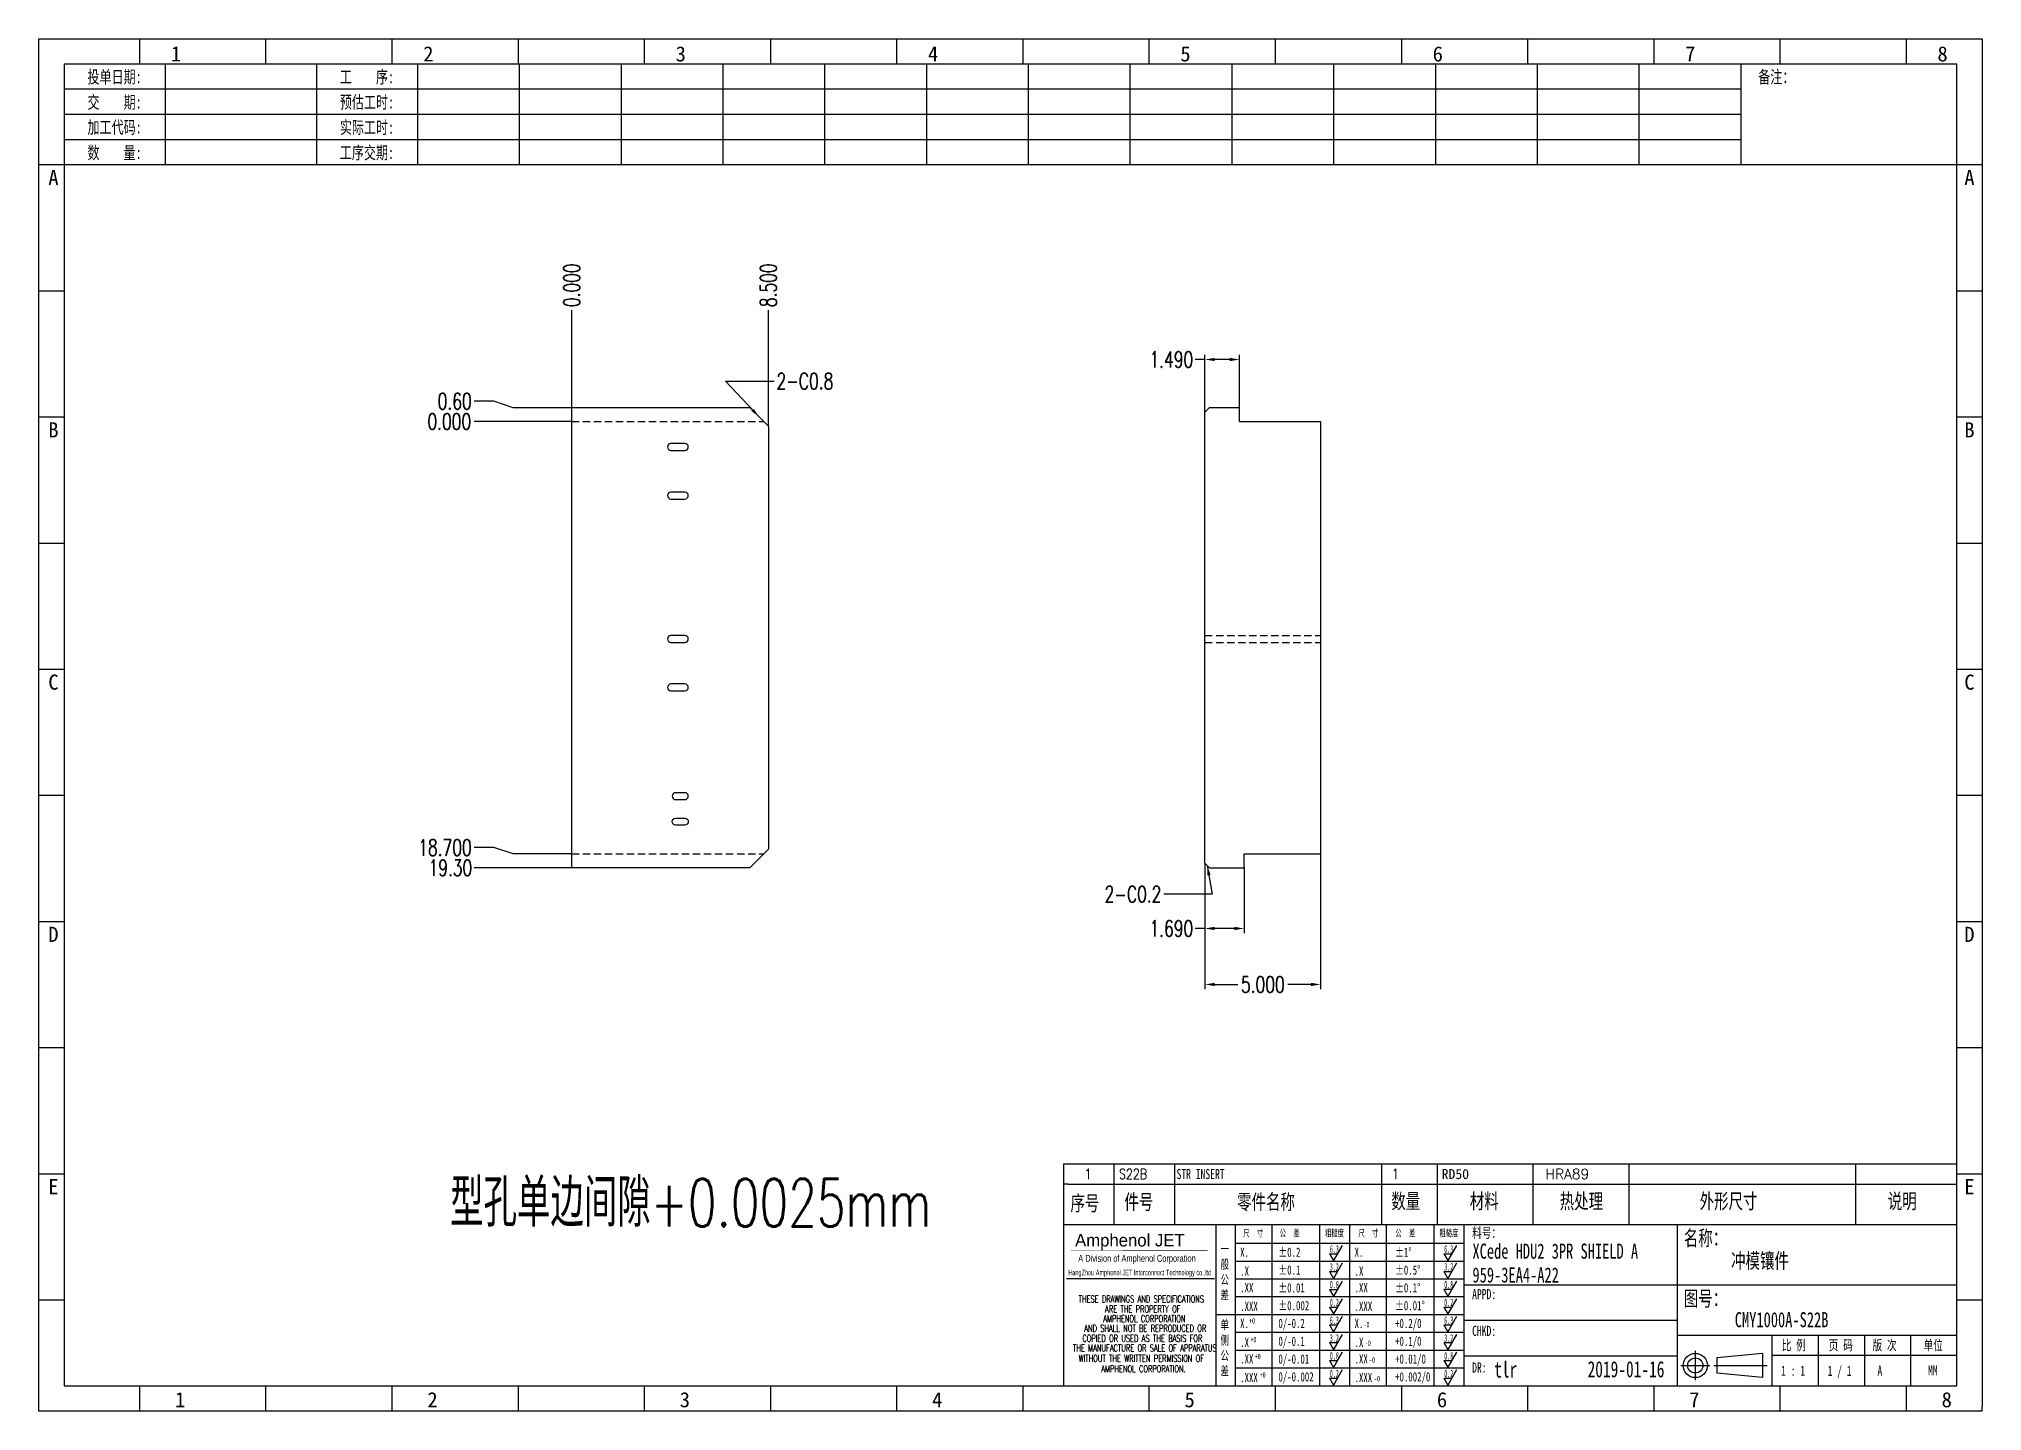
# Model space of a CAD drawing. Header units: millimetres. Extents: x -2852 to 5627, y -2271 to 1849.
# Drawn here: x -2600.2 to -2516.2, y -8.2 to 51.1 of the extents above; entities that cross this region are included whole.
import ezdxf
from ezdxf.enums import TextEntityAlignment as Align

# ---------------------------------------------------------------- set-up
doc = ezdxf.new("R2010")
doc.units = ezdxf.units.MM
doc.header["$PDSIZE"] = 3
doc.linetypes.add('DASHED2', pattern=[9.525, 6.35, -3.175])
for name, color, linetype in [('1', 7, 'Continuous'), ('11', 4, 'DASHED2'), ('41', 1, 'Continuous'), ('PUNCH', 1, 'Continuous')]:
    doc.layers.add(name, color=color, linetype=linetype)
doc.styles.add('CH', font='仿宋_GB2312_0.ttf')
doc.styles.add('jet01', font='simplex.shx', dxfattribs={"width": 0.7, "bigfont": 'hztxt.shx'})
doc.styles.add('jet02', font='simplex.shx', dxfattribs={"width": 0.7})
doc.styles.add('SIMPLEX', font='SIMPLEX')
doc.styles.get("Standard").update_dxf_attribs({"font": '仿宋_GB2312_0.ttf', "width": 0.7})
doc.styles.add('TEXTSTYLE_1', font='TRIUMB.TTF')
doc.styles.add('TEXTSTYLE_2', font='TRIUM.TTF')
doc.styles.add('tk', font='', dxfattribs={"width": 0.7})
doc.styles.add('tk 2', font='仿宋_GB2312_0.ttf', dxfattribs={"width": 0.65})
doc.styles.add('tk 4', font='simplex.shx', dxfattribs={"width": 0.65, "bigfont": 'bigfont.shx'})
doc.styles.get('tk').set_extended_font_data('NSimSun')
doc.dimstyles.new('jet02', dxfattribs={"dimtxt": 3.5, "dimasz": 2.1, "dimexe": 1, "dimexo": 0, "dimgap": 0.5, "dimtad": 0, "dimtoh": 1, "dimdec": 3, "dimzin": 9, "dimdsep": 46, "dimtxsty": 'jet02', "dimcen": 0, "dimclrt": 256, "dimazin": 2, "dimtfac": 1, "dimtdec": 3, "dimtofl": 0, "dimtmove": 0, "dimatfit": 1, "dimfxl": 1, "dimarcsym": 0})

msp = doc.modelspace()

# ---------------------------------------------------------------- texts
at = {"layer": '1', "ltscale": 0.05, "style": 'jet01', "width": 0.7}
msp.add_text('型孔单边间隙+0.0025mm', height=2.064003, dxfattribs=at).set_placement((-2582.4113, -0.2417))
at = {"layer": '41', "ltscale": 0.05, "char_height": 0.7, "style": 'jet02'}
for s, insert, attachment_point in [('2-C0.8', (-2568.3044, 36.3227), 4), ('2-C0.2', (-2551.6671, 14.1334), 6)]:
    msp.add_mtext(s, dxfattribs=dict(at, insert=insert, attachment_point=attachment_point))

# ---------------------------------------------------------------- blocks, each defined once
blk = doc.blocks.new('A3-N')
at = {"layer": '1', "color": 1}
for p, q in [((0, 0), (0, 296.73)), ((0, 296.73), (420, 296.73)), ((21.82, 291.27), (21.82, 296.73)), ((49.09, 291.27), (49.09, 296.73)), ((76.36, 291.27), (76.36, 296.73)), ((103.64, 291.27), (103.64, 296.73)), ((103.64, 291.27), (103.64, 296.73)), ((103.64, 291.27), (103.64, 296.73)), ((130.91, 291.27), (130.91, 296.73)), ((158.18, 291.27), (158.18, 296.73)), ((185.45, 291.27), (185.45, 296.73)), ((212.73, 291.27), (212.73, 296.73)), ((240, 291.27), (240, 296.73)), ((267.27, 291.27), (267.27, 296.73)), ((294.55, 291.27), (294.55, 296.73)), ((321.82, 291.27), (321.82, 296.73)), ((349.09, 291.27), (349.09, 296.73)), ((376.36, 291.27), (376.36, 296.73)), ((403.64, 291.27), (403.64, 296.73)), ((420, 296.73), (420, 1)), ((5.45, 269.45), (0, 269.45)), ((420, 269.45), (414.55, 269.45)), ((5.45, 242.18), (0, 242.18)), ((420, 242.18), (414.55, 242.18)), ((5.45, 214.91), (0, 214.91)), ((420, 214.91), (414.55, 214.91)), ((5.45, 187.64), (0, 187.64)), ((420, 187.64), (414.55, 187.64)), ((5.45, 160.36), (0, 160.36)), ((420, 160.36), (414.55, 160.36)), ((5.45, 133.09), (0, 133.09)), ((420, 133.09), (414.55, 133.09)), ((5.45, 105.82), (0, 105.82)), ((420, 105.82), (414.55, 105.82)), ((5.45, 78.55), (0, 78.55)), ((420, 78.55), (414.55, 78.55)), ((5.45, 51.27), (0, 51.27)), ((420, 51.27), (414.55, 51.27)), ((222.45, 49.09), (221.45, 49.09)), ((221.45, 49.09), (221.45, 40.36)), ((222.45, 49.09), (414.55, 49.09)), ((232.36, 49.09), (232.36, 40.36)), ((245.45, 49.09), (245.45, 40.36)), ((290.18, 49.09), (290.18, 40.36)), ((302.18, 49.09), (302.18, 40.36)), ((322.91, 49.09), (322.91, 40.36)), ((343.64, 49.09), (343.64, 40.36)), ((392.73, 40.36), (392.73, 49.09)), ((258.55, 40.36), (258.55, 5.44)), ((266.45, 40.36), (266.45, 5.44)), ((276.78, 40.36), (276.78, 5.45)), ((291.18, 40.36), (291.18, 5.45)), ((301.51, 40.37), (301.51, 5.46)), ((308.01, 40.36), (308.01, 5.45)), ((354.09, 40.36), (354.09, 5.45)), ((308.01, 32.39), (258.55, 32.39)), ((308.01, 28.54), (258.55, 28.54)), ((414.55, 27.27), (308.01, 27.27)), ((5.45, 24), (0, 24)), ((308.01, 24.69), (258.55, 24.69)), ((420, 24), (414.55, 24)), ((308.01, 16.99), (258.55, 16.99)), ((354.09, 19.63), (308.01, 19.63)), ((308.01, 13.14), (258.55, 13.14)), ((414.55, 16.36), (354.09, 16.36)), ((374.55, 16.36), (374.55, 5.45)), ((384.55, 16.36), (384.55, 5.45)), ((394.55, 16.36), (394.55, 5.45)), ((404.55, 16.36), (404.55, 5.45)), ((308.01, 9.29), (258.55, 9.29)), ((308.01, 11.99), (354.09, 11.99)), ((372.51, 12.49), (362.69, 11.5)), ((362.69, 11.5), (362.69, 8.23)), ((372.51, 12.49), (372.51, 7.25)), ((414.55, 12), (374.55, 12)), ((21.82, 0), (21.82, 5.45)), ((49.09, 0), (49.09, 5.45)), ((76.36, 0), (76.36, 5.45)), ((103.64, 0), (103.64, 5.45)), ((130.91, 0), (130.91, 5.45)), ((158.18, 0), (158.18, 5.45)), ((185.45, 0), (185.45, 5.45)), ((212.73, 0), (212.73, 5.45)), ((240, 0), (240, 5.45)), ((267.27, 0), (267.27, 5.45)), ((294.55, 0), (294.55, 5.45)), ((321.82, 0), (321.82, 5.45)), ((349.09, 0), (349.09, 5.45)), ((372.51, 7.25), (362.69, 8.23)), ((376.36, 0), (376.36, 5.45)), ((403.64, 0), (403.64, 5.45)), ((1, 0), (0, 0)), ((420, 0), (1, 0)), ((420, 0), (420, 1))]:
    blk.add_line(p, q, dxfattribs=at)
at = {"layer": '1'}
for p, q in [((414.55, 278.18), (414.55, 284.73)), ((221.45, 40.36), (221.45, 5.45)), ((221.45, 40.36), (414.55, 40.36)), ((221.45, 40.36), (414.55, 40.36)), ((254.41, 40.36), (254.41, 5.45)), ((283.28, 40.36), (283.28, 5.45)), ((308.01, 36.24), (258.55, 36.24)), ((222.08, 28.67), (254.12, 28.67)), ((308.01, 20.84), (254.41, 20.84))]:
    blk.add_line(p, q, dxfattribs=at)
at = {"layer": '1', "color": 1, "ltscale": 0.05}
for p, q in [((278.93, 34.04), (279.79, 32.56)), ((278.93, 34.04), (280.65, 34.04)), ((281.68, 35.84), (279.79, 32.56)), ((303.66, 34.05), (304.52, 32.56)), ((303.66, 34.05), (305.38, 34.05)), ((306.41, 35.84), (304.52, 32.56)), ((278.93, 30.19), (279.79, 28.71)), ((278.93, 30.19), (280.65, 30.19)), ((281.68, 31.99), (279.79, 28.71)), ((303.66, 30.2), (305.38, 30.2)), ((303.66, 30.2), (304.52, 28.71)), ((306.41, 31.99), (304.52, 28.71)), ((278.93, 26.34), (279.79, 24.86)), ((278.93, 26.34), (280.65, 26.34)), ((281.68, 28.14), (279.79, 24.86)), ((303.66, 26.35), (304.52, 24.86)), ((303.66, 26.35), (305.38, 26.35)), ((306.41, 28.14), (304.52, 24.86)), ((278.93, 22.49), (280.65, 22.49)), ((278.93, 22.49), (279.79, 21.01)), ((281.68, 24.29), (279.79, 21.01)), ((303.66, 22.5), (305.38, 22.5)), ((303.66, 22.5), (304.52, 21.01)), ((306.41, 24.29), (304.52, 21.01)), ((278.93, 18.66), (279.79, 17.17)), ((278.93, 18.66), (280.65, 18.66)), ((281.68, 20.45), (279.79, 17.17)), ((303.66, 18.66), (304.52, 17.18)), ((303.66, 18.66), (305.38, 18.66)), ((306.41, 20.46), (304.52, 17.18)), ((278.93, 14.81), (280.65, 14.81)), ((278.93, 14.81), (279.79, 13.32)), ((281.68, 16.6), (279.79, 13.32)), ((281.68, 12.75), (279.79, 9.47)), ((303.66, 14.81), (305.38, 14.81)), ((303.66, 14.81), (304.52, 13.33)), ((306.41, 16.61), (304.52, 13.33)), ((306.41, 12.76), (304.52, 9.48)), ((278.93, 10.96), (279.79, 9.47)), ((278.93, 10.96), (280.65, 10.96)), ((281.68, 8.9), (279.79, 5.62)), ((303.66, 10.96), (304.52, 9.48)), ((303.66, 10.96), (305.38, 10.96)), ((306.41, 8.91), (304.52, 5.63)), ((278.93, 7.11), (279.79, 5.62)), ((278.93, 7.11), (280.65, 7.11)), ((303.66, 7.11), (305.38, 7.11)), ((303.66, 7.11), (304.52, 5.63))]:
    blk.add_line(p, q, dxfattribs=at)
at = {"layer": '1', "color": 1, "ltscale": 0.1}
for p, q in [((358.01, 13.02), (358.01, 6.71)), ((354.86, 9.87), (361.17, 9.87)), ((362.03, 9.87), (373.54, 9.87))]:
    blk.add_line(p, q, dxfattribs=at)
at = {"layer": '1'}
blk.add_lwpolyline([(221.45, 5.45), (414.55, 5.45), (414.55, 291.27), (5.45, 291.27), (5.45, 5.45), (414.55, 5.45)], dxfattribs=at)
at = {"layer": '1', "color": 7, "linetype": 'Continuous', "const_width": 0.123}
blk.add_lwpolyline([(223.11, 34.74), (252.6, 34.76)], dxfattribs=at)
at = {"layer": '1', "color": 1}
for radius in [2.62, 1.64]:
    blk.add_circle((358.01, 9.87), radius, dxfattribs=at)
at = {"layer": '41'}
for p, q in [((27.27, 291.27), (27.27, 269.45)), ((60, 291.27), (60, 269.45)), ((81.82, 291.27), (81.82, 269.45)), ((103.82, 291.27), (103.82, 269.45)), ((125.82, 291.27), (125.82, 269.45)), ((147.82, 291.27), (147.82, 269.45)), ((169.82, 291.27), (169.82, 269.45)), ((191.82, 291.27), (191.82, 269.45)), ((213.82, 291.27), (213.82, 269.45)), ((235.82, 291.27), (235.82, 269.45)), ((257.82, 291.27), (257.82, 269.45)), ((279.82, 291.27), (279.82, 269.45)), ((301.82, 291.27), (301.82, 269.45)), ((323.82, 291.27), (323.82, 269.45)), ((345.82, 291.27), (345.82, 269.45)), ((367.82, 291.27), (367.82, 269.45)), ((367.82, 285.82), (5.45, 285.82)), ((367.82, 280.36), (5.45, 280.36)), ((367.82, 274.91), (5.45, 274.91)), ((414.55, 269.45), (5.45, 269.45))]:
    blk.add_line(p, q, dxfattribs=at)
at = {"layer": '1', "color": 1}
for s, p in [('1', (29.64, 295.11)), ('2', (84.18, 295.11)), ('3', (138.73, 295.11)), ('4', (193.27, 295.11)), ('5', (247.82, 295.11)), ('6', (302.36, 295.11)), ('7', (356.91, 295.11)), ('8', (411.45, 295.11)), ('1', (30.53, 4.11)), ('2', (85.08, 4.11)), ('3', (139.62, 4.11)), ('4', (194.17, 4.11)), ('5', (248.72, 4.11)), ('6', (303.26, 4.11)), ('7', (357.81, 4.11)), ('8', (412.35, 4.11))]:
    blk.add_text(s, height=3.27, dxfattribs=at).set_placement(p, align=Align.TOP_CENTER)
at = {"layer": '1', "style": 'tk', "width": 0.7}
for s, p in [('投单日期:', (16.36, 288.55)), ('工    序:', (70.91, 288.55)), ('备注：', (375.51, 288.55)), ('交    期:', (16.36, 283.09)), ('预估工时:', (70.91, 283.09)), ('加工代码:', (16.36, 277.64)), ('实际工时:', (70.91, 277.64)), ('数    量:', (16.36, 272.18)), ('工序交期:', (70.91, 272.18))]:
    blk.add_text(s, height=2.727, dxfattribs=at).set_placement(p, align=Align.MIDDLE)
at = {"layer": '1', "color": 1}
for s, p in [('A', (2.04, 268.36)), ('B', (2.04, 213.82)), ('C', (2.04, 159.27)), ('D', (2.04, 104.73)), ('E', (2.04, 50.18))]:
    blk.add_text(s, height=3.27, dxfattribs=at).set_placement(p, align=Align.TOP_LEFT)
for s, p in [('A', (418.37, 268.36)), ('B', (418.37, 213.82)), ('C', (418.37, 159.27)), ('D', (418.37, 104.73)), ('E', (418.37, 50.18))]:
    blk.add_text(s, height=3.27, dxfattribs=at).set_placement(p, align=Align.TOP_RIGHT)
at = {"layer": '1', "color": 1, "style": 'tk 2', "width": 0.7}
for s, height, p in [('序号', 3.273, (222.96, 43.34)), ('件号', 3.273, (234.62, 43.61)), ('零件名称', 3.273, (258.97, 43.61)), ('数量', 3.273, (292.3, 43.78)), ('材料', 3.273, (309.27, 43.78)), ('热处理', 3.273, (328.71, 43.78)), ('外形尺寸', 3.273, (358.94, 43.78)), ('说明', 3.273, (399.61, 43.78)), ('料号：', 2.182, (309.77, 37.46)), ('名称：', 3.273, (355.52, 35.79)), ('图号：', 3.273, (355.52, 22.7)), ('比 例', 2.182, (376.69, 13.18)), ('页 码', 2.182, (386.85, 13.18)), ('版 次', 2.182, (396.31, 13.18)), ('单位', 2.182, (407.35, 13.18))]:
    blk.add_text(s, height=height, dxfattribs=at).set_placement(p)
at = {"layer": '1', "color": 7, "linetype": 'Continuous', "style": 'TEXTSTYLE_1'}
blk.add_text('Amphenol JET', height=2.7, dxfattribs=at).set_placement((223.96, 35.61))
at = {"layer": '1', "color": 7, "linetype": 'Continuous'}
for s, height, style, width, p in [('A Division of Amphenol Corporation', 1.5, 'TEXTSTYLE_2', 0.7, (224.64, 32.29)), ('HangZhou Amphenol JET Interconnect Technology co.,ltd ', 1.2, 'TEXTSTYLE_2', 0.6, (222.47, 29.36)), ('THESE DRAWINGS AND SPECIFICATIONS', 1.5, 'tk 4', 0.6, (224.73, 23.52)), ('ARE THE PROPERTY OF', 1.5, 'tk 4', 0.6, (230.45, 21.35)), ('AND SHALL NOT BE REPRODUCED OR', 1.5, 'tk 4', 0.6, (225.95, 17.17)), ('AMPHENOL CORPORATION', 1.5, 'tk 4', 0.6, (230.04, 19.27)), ('THE MANUFACTURE OR SALE OF APPARATUS', 1.5, 'tk 4', 0.6, (223.5, 12.92)), ('COPIED OR USED AS THE BASIS FOR', 1.5, 'tk 4', 0.6, (225.54, 15.02)), ('WITHOUT THE WRITTEN PERMISSION OF', 1.5, 'tk 4', 0.6, (224.73, 10.67)), ('AMPHENOL CORPORATION.', 1.5, 'tk 4', 0.6, (229.63, 8.4))]:
    blk.add_text(s, height=height, dxfattribs=dict(at, style=style, width=width)).set_placement(p)
at = {"layer": '1', "color": 1, "style": 'tk 2', "width": 0.7}
for s, p in [('X.', (259.64, 34.37)), ('%%P0.2', (267.9, 34.37)), ('X.', (284.37, 34.37)), ('%%P1%%D', (293.12, 34.37)), ('.X', (259.64, 30.28)), ('%%P0.1', (267.9, 30.52)), ('.X', (284.37, 30.28)), ('%%P0.5%%D', (293.12, 30.52)), ('.XX', (259.64, 26.71)), ('%%P0.01', (267.9, 26.67)), ('.XX', (284.37, 26.71)), ('%%P0.1%%D', (293.12, 26.67)), ('.XXX', (259.64, 22.68)), ('%%P0.002', (267.9, 22.82)), ('.XXX', (284.37, 22.68)), ('%%P0.01%%D', (293.12, 22.82)), ('X.', (259.64, 18.97)), ('0/-0.2', (267.9, 18.97)), ('X.', (284.37, 18.97)), ('+0.2/0', (293.12, 18.97)), ('.X', (259.64, 14.88)), ('0/-0.1', (267.9, 15.12)), ('.X', (284.37, 14.88)), ('+0.1/0', (293.12, 15.12)), ('.XX', (259.64, 11.31)), ('0/-0.01', (267.9, 11.27)), ('0/-0.002', (267.9, 7.42)), ('.XX', (284.37, 11.31)), ('+0.01/0', (293.12, 11.27)), ('+0.002/0', (293.12, 7.42)), ('.XXX', (259.64, 7.28)), ('.XXX', (284.37, 7.28))]:
    blk.add_text(s, height=2, dxfattribs=at).set_placement(p, align=Align.MIDDLE_LEFT)
at = {"layer": '1', "color": 1, "ltscale": 0.05, "style": 'tk 2', "width": 0.5}
for s, p in [('6.3', (279.01, 34.26)), ('6.3', (303.74, 34.27)), ('3.2', (279.01, 30.41)), ('3.2', (303.74, 30.42)), ('0.8', (279.01, 26.56)), ('0.8', (303.74, 26.57)), ('0.2', (279.01, 22.71)), ('0.2', (303.74, 22.72)), ('6.3', (279.01, 18.87)), ('6.3', (303.74, 18.88)), ('3.2', (279.01, 15.02)), ('0.8', (279.01, 11.17)), ('3.2', (303.74, 15.03)), ('0.8', (303.74, 11.18)), ('0.2', (279.01, 7.32)), ('0.2', (303.74, 7.33))]:
    blk.add_text(s, height=1.6, dxfattribs=at).set_placement(p)
at = {"layer": '1', "style": 'tk 2', "width": 0.7}
for s, p in [('APPD:', (309.77, 24.21)), ('CHKD:', (309.77, 16.27)), ('DR:', (309.77, 8.35))]:
    blk.add_text(s, height=2.182, dxfattribs=at).set_placement(p)
at = {"layer": '1', "color": 7, "style": 'tk 2', "width": 0.7}
blk.add_text('MM', height=2.182, dxfattribs=at).set_placement((408.31, 7.75))
at = {"layer": '1', "color": 1, "ltscale": 0.05, "char_height": 1.5, "width": 6.3627, "attachment_point": 1, "style": 'tk 2'}
for s, insert in [('尺  寸', (260.31, 39.25)), ('公  差', (268.17, 39.25)), ('粗糙度', (277.98, 39.25)), ('尺  寸', (285.2, 39.25)), ('公  差', (293.18, 39.25)), ('粗糙度', (302.71, 39.26))]:
    blk.add_mtext(s, dxfattribs=dict(at, insert=insert))
at = {"layer": '1', "ltscale": 0.05, "char_height": 2, "width": 2.5195, "attachment_point": 1, "style": 'tk 2'}
for s, insert in [('一般公差', (255.39, 36.11)), ('单侧公差', (255.39, 19.71))]:
    blk.add_mtext(s, dxfattribs=dict(at, insert=insert))
at = {"layer": '1', "color": 1, "ltscale": 0.05, "char_height": 1.2, "width": 5.1396, "attachment_point": 1, "line_spacing_factor": 0.8, "style": 'tk 2'}
for s, insert in [('+0', (261.58, 20.13)), ('-0', (286.31, 19.33)), ('+0', (261.88, 16.09)), ('-0', (286.61, 15.29)), ('+0', (262.79, 12.45)), ('+0', (263.87, 8.44)), ('-0', (287.51, 11.65)), ('-0', (288.59, 7.64))]:
    blk.add_mtext(s, dxfattribs=dict(at, insert=insert))
at = {"layer": '1', "style": 'tk 2', "width": 0.7}
for tag, p in [('PATR-NO1', (309.84, 32.96)), ('TITLE', (365.74, 30.9)), ('PATR-NO2', (309.84, 27.81)), ('DWG-NO:', (366.54, 18.14))]:
    blk.add_attdef(tag, p, '', height=3.27, dxfattribs=at)
at = {"layer": '1', "color": 1, "style": 'tk 2', "width": 0.7}
for tag, p in [('DRAW', (314.55, 7.27)), ('DATE', (334.72, 7.32))]:
    blk.add_attdef(tag, p, '', height=3.49, dxfattribs=at)
at = {"layer": '1', "style": 'tk 2', "width": 0.7}
for tag, p in [('SCALE', (376.55, 8.73)), ('SHEET', (386.6, 8.72)), ('REV', (397.38, 8.73))]:
    blk.add_attdef(tag, text='', height=2.18, dxfattribs=at).set_placement(p, align=Align.MIDDLE_LEFT)
blk = doc.blocks.new('FB3')
at = {"layer": '1', "color": 1}
for p, q in [((0, 4.36), (193.09, 4.36)), ((0, 4.36), (0, 0)), ((10.91, 4.36), (10.91, 0)), ((24, 4.36), (24, 0)), ((68.73, 4.36), (68.73, 0)), ((80.73, 4.36), (80.73, 0)), ((101.45, 4.36), (101.45, 0)), ((122.18, 4.36), (122.18, 0)), ((171.27, 0), (171.27, 4.36))]:
    blk.add_line(p, q, dxfattribs=at)
at = {"layer": '1'}
for tag, style, p in [('ITEM', 'SIMPLEX', (4.36, 2.18)), ('PARTNO', 'SIMPLEX', (12, 2.18)), ('QTY', 'SIMPLEX', (74.18, 2.18)), ('MATL', 'CH', (81.72, 2.18)), ('FINISH', 'SIMPLEX', (104.17, 2.18)), ('SPEC', 'SIMPLEX', (130.91, 2.18)), ('REMARK', 'SIMPLEX', (174.06, 2.18))]:
    blk.add_attdef(tag, text='', height=2.18, dxfattribs=dict(at, style=style)).set_placement(p, align=Align.MIDDLE_LEFT)
at = {"layer": '1', "style": 'tk', "width": 0.7}
blk.add_attdef('DIE', text='', height=2.18, dxfattribs=at).set_placement((24.43, 2.18), align=Align.MIDDLE_LEFT)
blk = doc.blocks.new('*D903')
at = {"layer": '41', "ltscale": 0.05}
blk.add_line((-1661.948, -2417.856), (-1666.161, -2417.856), dxfattribs=at)
at = {"layer": 'Defpoints', "color": 0, "ltscale": 0.05}
for p in [(-1666.161, -2417.856), (-1661.948, -2417.856), (-1661.948, -2417.856)]:
    blk.add_point(p, dxfattribs=at)
at = {"layer": '41', "ltscale": 0.05, "insert": (-1667.241, -2417.856), "char_height": 0.7, "attachment_point": 5, "style": 'jet02'}
blk.add_mtext('0.000', dxfattribs=at)
blk = doc.blocks.new('*D904')
at = {"layer": '41', "ltscale": 0.05}
blk.add_line((-1661.948, -2437.156), (-1666.161, -2437.156), dxfattribs=at)
at = {"layer": 'Defpoints', "color": 0, "ltscale": 0.05}
for p in [(-1661.948, -2417.856), (-1666.161, -2437.156), (-1661.948, -2437.156)]:
    blk.add_point(p, dxfattribs=at)
at = {"layer": '41', "ltscale": 0.05, "insert": (-1667.194, -2437.156), "char_height": 0.7, "attachment_point": 5, "style": 'jet02'}
blk.add_mtext('19.30', dxfattribs=at)
blk = doc.blocks.new('*D905')
at = {"layer": '41', "ltscale": 0.05}
for p, q in [((-1665.321, -2436.281), (-1666.161, -2436.281)), ((-1664.481, -2436.556), (-1665.321, -2436.281)), ((-1661.948, -2436.556), (-1664.481, -2436.556))]:
    blk.add_line(p, q, dxfattribs=at)
at = {"layer": 'Defpoints', "color": 0, "ltscale": 0.05}
for p in [(-1661.948, -2417.856), (-1666.161, -2436.281), (-1661.948, -2436.556)]:
    blk.add_point(p, dxfattribs=at)
at = {"layer": '41', "ltscale": 0.05, "insert": (-1667.428, -2436.281), "char_height": 0.7, "attachment_point": 5, "style": 'jet02'}
blk.add_mtext('18.700', dxfattribs=at)
blk = doc.blocks.new('*D906')
at = {"layer": '41', "ltscale": 0.05}
for p, q in [((-1665.321, -2416.981), (-1666.161, -2416.981)), ((-1664.481, -2417.256), (-1665.321, -2416.981)), ((-1661.948, -2417.256), (-1664.481, -2417.256))]:
    blk.add_line(p, q, dxfattribs=at)
at = {"layer": 'Defpoints', "color": 0, "ltscale": 0.05}
for p in [(-1666.161, -2416.981), (-1661.948, -2417.256), (-1661.948, -2417.856)]:
    blk.add_point(p, dxfattribs=at)
at = {"layer": '41', "ltscale": 0.05, "insert": (-1667.008, -2416.981), "char_height": 0.7, "attachment_point": 5, "style": 'jet02'}
blk.add_mtext('0.60', dxfattribs=at)
blk = doc.blocks.new('*D907')
at = {"layer": '41', "ltscale": 0.05}
blk.add_line((-1661.948, -2417.856), (-1661.948, -2413.043), dxfattribs=at)
at = {"layer": 'Defpoints', "color": 0, "ltscale": 0.05}
for p in [(-1661.948, -2413.043), (-1661.948, -2417.856), (-1661.948, -2417.856)]:
    blk.add_point(p, dxfattribs=at)
at = {"layer": '41', "ltscale": 0.05, "insert": (-1661.948, -2411.963), "char_height": 0.7, "attachment_point": 5, "rotation": 90, "style": 'jet02'}
blk.add_mtext('0.000', dxfattribs=at)
blk = doc.blocks.new('*D908')
at = {"layer": '41', "ltscale": 0.05}
blk.add_line((-1653.448, -2418.056), (-1653.448, -2413.043), dxfattribs=at)
at = {"layer": 'Defpoints', "color": 0, "ltscale": 0.05}
for p in [(-1653.448, -2413.043), (-1661.948, -2417.856), (-1653.448, -2418.056)]:
    blk.add_point(p, dxfattribs=at)
at = {"layer": '41', "ltscale": 0.05, "insert": (-1653.448, -2411.963), "char_height": 0.7, "attachment_point": 5, "rotation": 90, "style": 'jet02'}
blk.add_mtext('8.500', dxfattribs=at)
blk = doc.blocks.new('*D909')
at = {"layer": '41', "ltscale": 0.05}
for p, q in [((-1634.575, -2417.456), (-1634.575, -2414.973)), ((-1633.085, -2417.256), (-1633.085, -2414.973)), ((-1634.575, -2415.173), (-1634.995, -2415.173)), ((-1633.505, -2415.173), (-1634.155, -2415.173))]:
    blk.add_line(p, q, dxfattribs=at)
for points in [[(-1634.155, -2415.103), (-1634.155, -2415.243), (-1634.575, -2415.173)], [(-1633.505, -2415.103), (-1633.505, -2415.243), (-1633.085, -2415.173)]]:
    blk.add_solid(points, dxfattribs=at)
at = {"layer": 'Defpoints', "color": 0, "ltscale": 0.05}
for p in [(-1634.575, -2415.173), (-1634.575, -2417.456), (-1633.085, -2417.256)]:
    blk.add_point(p, dxfattribs=at)
at = {"layer": '41', "ltscale": 0.05, "insert": (-1636.029, -2415.173), "char_height": 0.7, "attachment_point": 5, "style": 'jet02'}
blk.add_mtext('1.490', dxfattribs=at)
blk = doc.blocks.new('*D910')
at = {"layer": '41', "ltscale": 0.05}
for p, q in [((-1634.575, -2436.956), (-1634.575, -2439.978)), ((-1632.885, -2437.156), (-1632.885, -2439.978)), ((-1634.575, -2439.778), (-1634.995, -2439.778)), ((-1633.305, -2439.778), (-1634.155, -2439.778))]:
    blk.add_line(p, q, dxfattribs=at)
for points in [[(-1634.155, -2439.708), (-1634.155, -2439.848), (-1634.575, -2439.778)], [(-1633.305, -2439.708), (-1633.305, -2439.848), (-1632.885, -2439.778)]]:
    blk.add_solid(points, dxfattribs=at)
at = {"layer": 'Defpoints', "color": 0, "ltscale": 0.05}
for p in [(-1634.575, -2436.956), (-1632.885, -2437.156), (-1634.575, -2439.778)]:
    blk.add_point(p, dxfattribs=at)
at = {"layer": '41', "ltscale": 0.05, "insert": (-1636.029, -2439.778), "char_height": 0.7, "attachment_point": 5, "style": 'jet02'}
blk.add_mtext('1.690', dxfattribs=at)
blk = doc.blocks.new('*D911')
at = {"layer": '41', "ltscale": 0.05}
for p, q in [((-1629.575, -2436.556), (-1629.575, -2442.399)), ((-1634.575, -2436.956), (-1634.575, -2442.399)), ((-1634.155, -2442.199), (-1633.155, -2442.199)), ((-1629.995, -2442.199), (-1630.995, -2442.199))]:
    blk.add_line(p, q, dxfattribs=at)
for points in [[(-1634.155, -2442.129), (-1634.155, -2442.269), (-1634.575, -2442.199)], [(-1629.995, -2442.129), (-1629.995, -2442.269), (-1629.575, -2442.199)]]:
    blk.add_solid(points, dxfattribs=at)
at = {"layer": 'Defpoints', "color": 0, "ltscale": 0.05}
for p in [(-1629.575, -2436.556), (-1634.575, -2436.956), (-1629.575, -2442.199)]:
    blk.add_point(p, dxfattribs=at)
at = {"layer": '41', "ltscale": 0.05, "insert": (-1632.075, -2442.199), "char_height": 0.7, "attachment_point": 5, "style": 'jet02'}
blk.add_mtext('5.000', dxfattribs=at)

# ---------------------------------------------------------------- dimensions: what is measured, and where the dimension line sits
at = {"layer": '41', "ltscale": 0.05}
for feature_location, offset, dtype, origin, override, picture, middle, set_off in [((-2577.1559234771, 34.5741895403), (0, 4.8127413591), 1, (-2577.1559234771, 34.5741895403), {"dimscale": 0.2, "dimtoh": 0, "dimzin": 1, "dimclrd": 256, "dimclre": 256, "dimadec": 3, "dimazin": 0, "dimatfit": 3, "dimlwd": -1, "dimlwe": -1}, '*D907', (-2577.1559234771, 40.4669308994), (-915.2077048823, 2452.4298167741)), ((-2568.6559, 34.3742), (0, 5.0127), 1, (-2577.1559, 34.5742), {"dimscale": 0.2, "dimtoh": 0, "dimzin": 1, "dimclrd": 256, "dimclre": 256, "dimadec": 3, "dimazin": 0, "dimatfit": 3, "dimlwd": -1, "dimlwe": -1}, '*D908', (-2568.6559, 40.4669), (-915.2077, 2452.4298)), ((-2577.1559, 35.1742), (-4.2127, 0.275), 0, (-2577.1559, 34.5742), {"dimscale": 0.2, "dimtoh": 0, "dimdec": 2, "dimzin": 1, "dimclrd": 256, "dimclre": 256, "dimazin": 0, "dimatfit": 3, "dimlwd": -1, "dimlwe": -1}, '*D906', (-2582.2153, 35.4492), (-915.2077, 2452.4298)), ((-2577.1559, 15.8742), (-4.2127, 0.275), 0, (-2577.1559, 34.5742), {"dimscale": 0.2, "dimtoh": 0, "dimzin": 1, "dimclrd": 256, "dimclre": 256, "dimadec": 3, "dimazin": 0, "dimatfit": 3, "dimlwd": -1, "dimlwe": -1}, '*D905', (-2582.6353, 16.1492), (-915.2077, 2452.4298)), ((-2577.1559234771, 34.5741895403), (-4.2127413591, 0), 0, (-2577.1559234771, 34.5741895403), {"dimscale": 0.2, "dimtoh": 0, "dimzin": 1, "dimclrd": 256, "dimclre": 256, "dimadec": 3, "dimazin": 0, "dimatfit": 3, "dimlwd": -1, "dimlwe": -1}, '*D903', (-2582.4486648362, 34.5741895403), (-915.2077048823, 2452.4298167741)), ((-2577.1559, 15.2742), (-4.2127, 0), 0, (-2577.1559, 34.5742), {"dimscale": 0.2, "dimtoh": 0, "dimdec": 2, "dimzin": 1, "dimclrd": 256, "dimclre": 256, "dimazin": 0, "dimatfit": 3, "dimlwd": -1, "dimlwe": -1}, '*D904', (-2582.402, 15.2742), (-915.2077, 2452.4298))]:
    dim = msp.add_ordinate_dim(feature_location=feature_location, offset=offset, dtype=dtype, origin=origin, dimstyle='jet02', override=override, dxfattribs=at)
    dim.commit()
    dim.dimension.update_dxf_attribs({"geometry": picture, "text_midpoint": middle, "insert": set_off})
for base, p1, p2, picture, middle in [((-2549.783, 37.2572), (-2548.293, 35.1742), (-2549.783, 34.9742), '*D909', (-2551.2363, 37.2572)), ((-2549.783, 12.6521), (-2548.093, 15.2742), (-2549.783, 15.4742), '*D910', (-2551.2363, 12.6521)), ((-2544.783, 10.2311), (-2549.783, 15.4742), (-2544.783, 15.8742), '*D911', (-2547.283, 10.2311))]:
    dim = msp.add_linear_dim(base=base, p1=p1, p2=p2, dimstyle='jet02', override={"dimscale": 0.2, "dimtoh": 0, "dimzin": 1, "dimclrd": 256, "dimclre": 256, "dimadec": 3, "dimazin": 0, "dimatfit": 3, "dimlwd": -1, "dimlwe": -1}, dxfattribs=at)
    dim.commit()
    dim.dimension.update_dxf_attribs({"geometry": picture, "text_midpoint": middle, "insert": (-915.2077, 2452.4298)})

# ---------------------------------------------------------------- linework, layer by layer
at = {"layer": '1', "ltscale": 0.05}
for p, q in [((-2549.783, 34.9742), (-2549.583, 35.1742)), ((-2549.783, 15.4742), (-2549.783, 34.9742)), ((-2549.583, 35.1742), (-2548.293, 35.1742)), ((-2548.293, 34.5742), (-2548.293, 35.1742)), ((-2548.293, 34.5742), (-2544.783, 34.5742)), ((-2544.783, 34.5742), (-2544.783, 15.8742)), ((-2549.583, 15.2742), (-2549.783, 15.4742)), ((-2549.583, 15.2742), (-2548.093, 15.2742)), ((-2548.093, 15.8742), (-2544.783, 15.8742)), ((-2548.093, 15.2742), (-2548.093, 15.8742))]:
    msp.add_line(p, q, dxfattribs=at)
msp.add_lwpolyline([(-2577.1559, 35.1742), (-2569.4559, 35.1742), (-2568.6559, 34.3742), (-2568.6559, 16.0742), (-2569.4559, 15.2742), (-2577.1559, 15.2742)], close=True, dxfattribs=at)
at = {"layer": '11', "ltscale": 0.05}
for p, q in [((-2577.1559, 34.5742), (-2568.8559, 34.5742)), ((-2549.783, 25.3242), (-2544.783, 25.3242)), ((-2549.783, 25.0242), (-2544.783, 25.0242)), ((-2577.1559, 15.8742), (-2568.8559, 15.8742))]:
    msp.add_line(p, q, dxfattribs=at)
at = {"layer": 'PUNCH', "ltscale": 0.05}
for points in [[(-2572.8659, 33.6242, 1), (-2572.8659, 33.3242), (-2572.2659, 33.3242, 1), (-2572.2659, 33.6242)], [(-2572.8659, 31.5242, 1), (-2572.8659, 31.2242), (-2572.2659, 31.2242, 1), (-2572.2659, 31.5242)], [(-2572.8659, 25.3242, 1), (-2572.8659, 25.0242), (-2572.2659, 25.0242, 1), (-2572.2659, 25.3242)], [(-2572.8659, 23.2242, 1), (-2572.8659, 22.9242), (-2572.2659, 22.9242, 1), (-2572.2659, 23.2242)]]:
    msp.add_lwpolyline(points, format="xyb", close=True, dxfattribs=at)
at = {"layer": 'PUNCH', "color": 2, "ltscale": 0.05}
for points in [[(-2572.2659, 18.2242, 1), (-2572.2659, 18.5242), (-2572.6659, 18.5242, 1), (-2572.6659, 18.2242)], [(-2572.2659, 17.4242, -1), (-2572.2659, 17.1242), (-2572.6659, 17.1242, -1), (-2572.6659, 17.4242)]]:
    msp.add_lwpolyline(points, format="xyb", close=True, dxfattribs=at)

# ---------------------------------------------------------------- block references
at = {"layer": '1', "ltscale": 0.05, "xscale": 0.2000000000000455, "yscale": 0.2000000000000455, "zscale": 0.2000000000000455}
msp.add_blockref('A3-N', (-2600.1899, -8.2217), dxfattribs=at).add_auto_attribs({'DWG-NO:': 'CMY1000A-S22B', 'TITLE': '冲模镶件', 'REV': 'A', 'SHEET': '1 / 1', 'DRAW': 'tlr', 'DATE': '2019-01-16', 'PATR-NO1': 'XCede HDU2 3PR SHIELD A', 'PATR-NO2': '959-3EA4-A22', 'SCALE': '1 : 1'})
at = {"layer": '1', "ltscale": 0.05}
ref = msp.add_blockref('FB3', (-2555.8989, 1.5965), dxfattribs=dict(at, xscale=0.2000000000000455, yscale=0.2000000000000455, zscale=0.2000000000000455))
ref.add_attrib('PARTNO', 'S22B', dxfattribs={"height": 0.43636, "style": 'SIMPLEX', "width": 0.8}).set_placement((-2553.4989, 2.0328), align=Align.MIDDLE_LEFT)
ref.add_attrib('ITEM', '1', dxfattribs={"height": 0.4364, "style": 'SIMPLEX'}).set_placement((-2555.0262, 2.0328), align=Align.MIDDLE_LEFT)
ref.add_attrib('DIE', 'STR INSERT', dxfattribs={"height": 0.43636, "style": 'tk', "width": 0.7}).set_placement((-2551.0129, 2.0328), align=Align.MIDDLE_LEFT)
ref.add_attrib('QTY', '1', dxfattribs={"height": 0.4364, "style": 'SIMPLEX'}).set_placement((-2541.739, 2.0328), align=Align.MIDDLE_LEFT)
ref.add_attrib('MATL', 'RD50', dxfattribs={"height": 0.43636, "style": 'CH'}).set_placement((-2539.5557, 2.0328), align=Align.MIDDLE_LEFT)
ref.add_attrib('FINISH', 'HRA89', dxfattribs={"height": 0.43636, "style": 'SIMPLEX'}).set_placement((-2535.0644, 2.0328), align=Align.MIDDLE_LEFT)

msp.set_redraw_order([(e.dxf.handle, doc.entitydb.next_handle()) for e in msp.query("TEXT MTEXT ATTDEF DIMENSION ARC_DIMENSION")])  # texts and dimensions are drawn at this point

# ---------------------------------------------------------------- leaders
at = {"layer": '41', "ltscale": 0.05, "annotation_type": 0, "has_hookline": 1, "text_width": 2.59}
for points, override, hookline_direction in [([(-2569.0559, 34.7742), (-2570.5044, 36.3227), (-2568.4044, 36.3227)], {"dimscale": 0.2, "dimtoh": 0, "dimzin": 1, "dimclrd": 256, "dimclre": 256, "dimadec": 3, "dimazin": 0, "dimatfit": 3, "dimlwd": -1, "dimlwe": -1}, 0), ([(-2549.683, 15.3742), (-2549.4671, 14.1334), (-2551.5671, 14.1334)], {"dimscale": 0.2, "dimtoh": 0, "dimdec": 2, "dimzin": 1, "dimclrd": 256, "dimclre": 256, "dimazin": 0, "dimatfit": 3, "dimlwd": -1, "dimlwe": -1}, 1)]:
    msp.add_leader(points, dimstyle='jet02', override=override, dxfattribs=dict(at, hookline_direction=hookline_direction))

doc.saveas('drawing.dxf')
